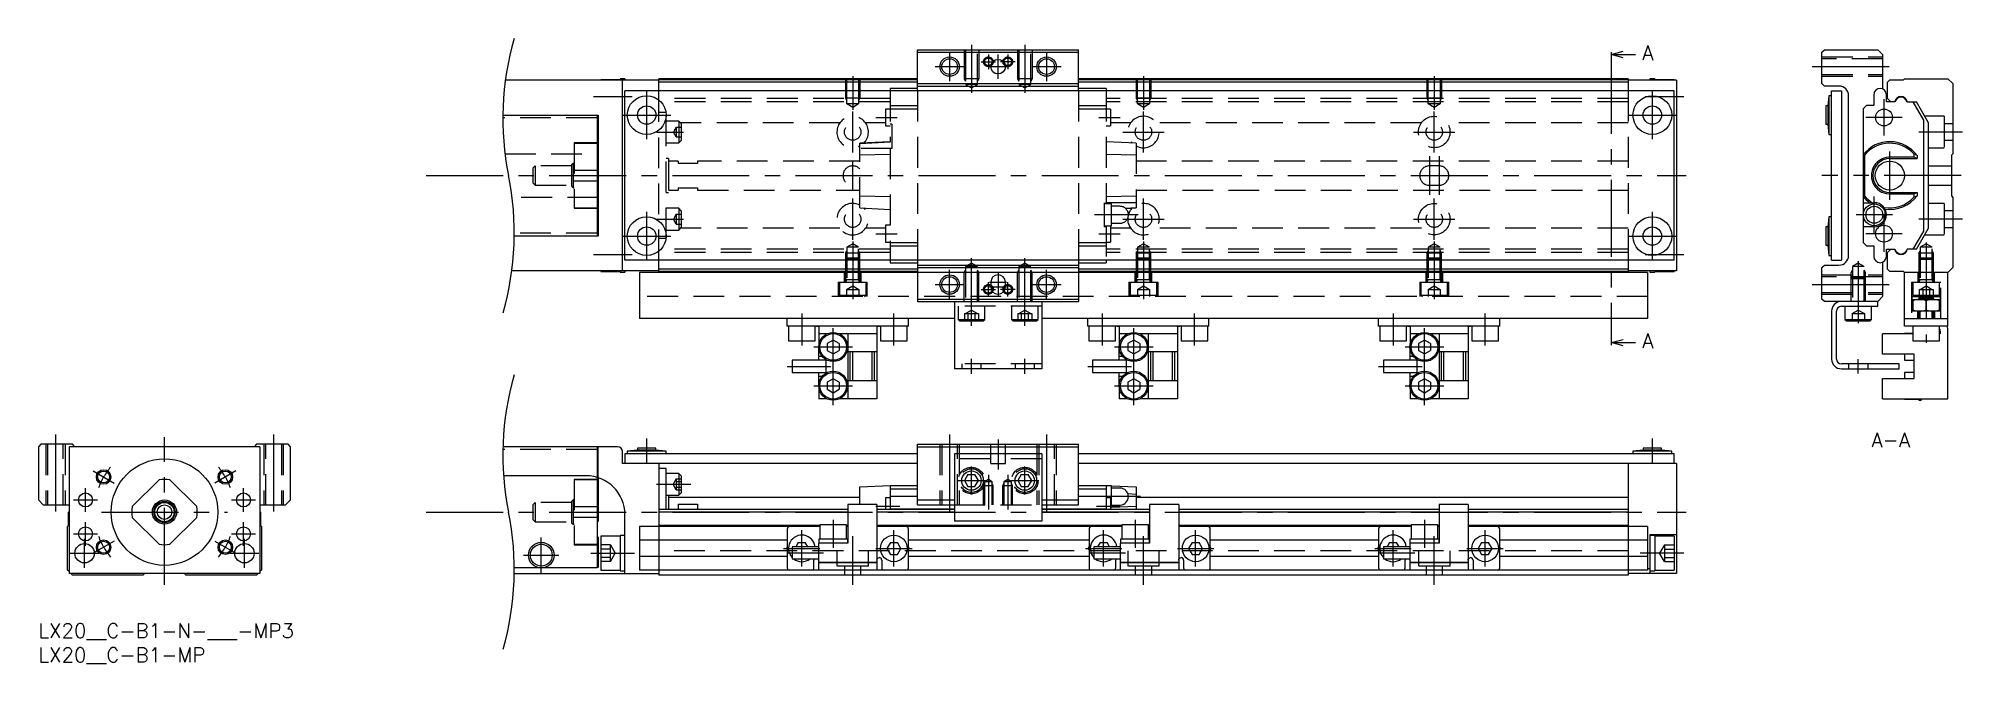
# Model space of a CAD drawing. Extents: x 0 to 397, y -8 to 121.
import ezdxf

# ---------------------------------------------------------------- set-up
doc = ezdxf.new("R2010")
doc.units = 0
doc.header["$LTSCALE"] = 0.5
doc.linetypes.add('CENTER', pattern=[50.8, 31.75, -6.35, 6.35, -6.35])
doc.linetypes.add('DASHED', pattern=[19.05, 12.7, -6.35])
doc.layers.get('0').update_dxf_attribs({"linetype": 'CONTINUOUS'})
for name, color, linetype in [('MSM_CENTER', 1, 'CENTER'), ('MSM_CONTINUOUS', 7, 'CONTINUOUS'), ('MSM_DASHED', 4, 'DASHED'), ('MSM_NARROW', 5, 'CONTINUOUS'), ('MSM_PART_NUMBER', 7, 'CONTINUOUS')]:
    doc.layers.add(name, color=color, linetype=linetype)
doc.styles.get("Standard").update_dxf_attribs({"font": 'txt.shx', "height": 1, "bigfont": 'bigfont.shx'})

msp = doc.modelspace()

# ---------------------------------------------------------------- texts
at = {"layer": 'MSM_PART_NUMBER'}
for s, p in [('A', (330.92, 116.37)), ('A', (330.92, 56.87)), ('A-A', (378.2, 36.4))]:
    msp.add_text(s, height=3, dxfattribs=at).set_placement(p)

# ---------------------------------------------------------------- blocks, each defined once
blk = doc.blocks.new('*U2')
at = {"layer": 'MSM_PART_NUMBER'}
blk.add_text('LX20__C-B1-N-___-MP3', height=3, dxfattribs=at).set_placement((0, -3))
blk = doc.blocks.new('*U3')
at = {"layer": 'MSM_PART_NUMBER'}
blk.add_text('LX20__C-B1-MP', height=3, dxfattribs=at).set_placement((0, -8))

# ---------------------------------------------------------------- linework, layer by layer
for p, q in [((175.7, 110.5), (175.7, 110)), ((220.3, 110.5), (220.3, 110)), ((175.7, 75), (175.7, 74.5)), ((220.3, 75), (220.3, 74.5))]:
    msp.add_line(p, q)
at = {"layer": 'MSM_CENTER'}
for p, q in [((192.5, 119.5), (192.5, 109.59)), ((203.5, 119.5), (203.5, 109.59)), ((188, 118), (188, 112)), ((194.5, 116), (197.5, 116)), ((196, 117.5), (196, 114.5)), ((198, 112.5), (198, 117.5)), ((201.5, 116), (198.5, 116)), ((200, 117.5), (200, 114.5)), ((208, 118), (208, 112)), ((324.5, 117), (324.5, 58.5)), ((168, 113), (168, 106.09)), ((185, 115), (191, 115)), ((196, 115), (200, 115)), ((205, 115), (211, 115)), ((228, 113), (228, 106.09)), ((288, 113), (288, 106.09)), ((366, 115), (382.5, 115)), ((114.5, 108.8), (122.5, 108.8)), ((125.5, 100), (125.5, 110)), ((331.5, 108.8), (339.5, 108.8)), ((333, 100), (333, 110)), ((380.8, 100.75), (380.8, 108.25)), ((120.5, 105), (130.5, 105)), ((168, 97.25), (168, 105.75)), ((172.8, 104.5), (177.2, 104.5)), ((218.8, 104.5), (223.2, 104.5)), ((228, 97.25), (228, 105.75)), ((288, 97.25), (288, 105.75)), ((328, 105), (338, 105)), ((384.55, 104.5), (377.05, 104.5)), ((127.5, 101.5), (133.1, 101.5)), ((223.75, 101.5), (232.25, 101.5)), ((283.75, 101.5), (292.25, 101.5)), ((397, 101.5), (388, 101.5)), ((168, 89.5), (168, 95.5)), ((287, 96.5), (287, 88.5)), ((289, 96.5), (289, 88.5)), ((382, 87.5), (382, 97.5)), ((80, 92.5), (340, 92.5)), ((396.7, 92.5), (368, 92.5)), ((168, 79.25), (168, 87.75)), ((228, 79.25), (228, 87.75)), ((288, 79.25), (288, 87.75)), ((378.8, 80.65), (378.8, 88.15)), ((125.5, 75), (125.5, 85)), ((127.5, 83.5), (133.1, 83.5)), ((226.9, 84.4), (217.9, 84.4)), ((223.75, 83.5), (232.25, 83.5)), ((283.75, 83.5), (292.25, 83.5)), ((333, 75), (333, 85)), ((382.55, 84.4), (375.05, 84.4)), ((380.8, 76.75), (380.8, 84.25)), ((397, 83.5), (388, 83.5)), ((120.5, 80), (130.5, 80)), ((172.8, 80.5), (177.2, 80.5)), ((218.8, 80.45), (223.2, 80.45)), ((328, 80), (338, 80)), ((384.55, 80.5), (377.05, 80.5)), ((114.5, 76.2), (122.5, 76.2)), ((168, 78.91), (168, 67)), ((228, 78.91), (228, 67)), ((288, 78.91), (288, 67)), ((331.5, 76.2), (339.5, 76.2)), ((389.5, 78.71), (389.5, 57.95)), ((188, 67), (188, 73)), ((192.5, 61.5), (192.5, 75.41)), ((198, 72.5), (198, 67.5)), ((203.5, 61.5), (203.5, 75.41)), ((208, 67), (208, 73)), ((375.5, 74.81), (375.5, 62.05)), ((185, 70), (191, 70)), ((194.5, 69), (197.5, 69)), ((196, 67.5), (196, 70.5)), ((196.25, 70.5), (199.75, 70.5)), ((196.25, 69.5), (199.75, 69.5)), ((201.5, 69), (198.5, 69)), ((200, 67.5), (200, 70.5)), ((205, 70), (211, 70)), ((366, 70), (382.5, 70)), ((157.5, 64), (157.5, 57.4)), ((176.5, 57.4), (176.5, 64)), ((219.5, 64), (219.5, 57.4)), ((238.5, 57.4), (238.5, 64)), ((279.5, 64), (279.5, 57.4)), ((298.5, 57.4), (298.5, 64)), ((163.99, 45.1), (163.99, 61.1)), ((225.99, 45.1), (225.99, 61.1)), ((285.99, 45.1), (285.99, 61.1)), ((159.99, 57.1), (167.99, 57.1)), ((221.99, 57.1), (229.99, 57.1)), ((281.99, 57.1), (289.99, 57.1)), ((154.5, 53.1), (163.5, 53.1)), ((192.5, 51.55), (192.5, 54.65)), ((203.5, 51.55), (203.5, 54.65)), ((216.5, 53.1), (225.5, 53.1)), ((276.5, 53.1), (285.5, 53.1)), ((375.5, 51.6), (375.5, 54.6)), ((159.99, 49.1), (167.99, 49.1)), ((221.99, 49.1), (229.99, 49.1)), ((281.99, 49.1), (289.99, 49.1)), ((3.5, 39), (3.5, 22.5)), ((26, 8), (26, 38.5)), ((48.5, 39), (48.5, 22.5)), ((125.5, 33), (125.5, 38.2)), ((188, 39), (188, 22.5)), ((198, 38), (198, 31.8)), ((208, 39), (208, 22.5)), ((333, 33), (333, 38.2)), ((192.5, 26.61), (192.5, 32.39)), ((203.5, 26.61), (203.5, 32.39)), ((9.7, 23.05), (9.7, 27.95)), ((11.28, 31.5), (15.61, 29)), ((40.72, 31.5), (36.39, 29)), ((42.3, 23.05), (42.3, 27.95)), ((127.5, 28.75), (134.6, 28.75)), ((189.61, 29.5), (195.39, 29.5)), ((196, 30.7), (196, 23.5)), ((200, 30.7), (200, 23.5)), ((200.61, 29.5), (206.39, 29.5)), ((7.25, 25.5), (12.15, 25.5)), ((39.85, 25.5), (44.75, 25.5)), ((172.8, 24.2), (177.7, 24.2)), ((227.4, 26.2), (218.3, 26.2)), ((218.3, 24.2), (223.2, 24.2)), ((9.7, 16.05), (9.7, 20.95)), ((13, 23), (39, 23)), ((42.3, 16.05), (42.3, 20.95)), ((80, 23), (340, 23)), ((163.99, 21.4), (163.99, 15.6)), ((226.26, 21.4), (226.26, 15.6)), ((285.99, 21.4), (285.99, 15.6)), ((7.25, 18.5), (12.15, 18.5)), ((9.5, 11.5), (9.5, 17.5)), ((15.61, 17), (11.28, 14.5)), ((36.39, 17), (40.72, 14.5)), ((39.85, 18.5), (44.75, 18.5)), ((42.5, 11.5), (42.5, 17.5)), ((103.75, 10.45), (103.75, 17.75)), ((157.5, 11.75), (157.5, 19.25)), ((168, 8), (168, 18)), ((176.5, 11.75), (176.5, 19.25)), ((219.77, 11.75), (219.77, 19.25)), ((228, 8), (228, 18)), ((238.77, 11.75), (238.77, 19.25)), ((279.5, 11.75), (279.5, 19.25)), ((288, 8), (288, 18)), ((298.5, 11.75), (298.5, 19.25)), ((6.5, 14.5), (12.5, 14.5)), ((39.5, 14.5), (45.5, 14.5)), ((100.1, 14.1), (107.4, 14.1)), ((114, 14.5), (123, 14.5)), ((153.75, 15.5), (161.25, 15.5)), ((154.5, 14.6), (162, 14.6)), ((172.75, 15.5), (180.25, 15.5)), ((216.02, 15.5), (223.52, 15.5)), ((216.77, 14.6), (224.27, 14.6)), ((235.02, 15.5), (242.52, 15.5)), ((275.75, 15.5), (283.25, 15.5)), ((276.5, 14.6), (284, 14.6)), ((294.75, 15.5), (302.25, 15.5)), ((339.5, 14.5), (330.5, 14.5))]:
    msp.add_line(p, q, dxfattribs=at)
for start, end in [(140.1188, 159.8812), (20.1188, 39.8812), (200.1188, 219.8812), (320.1188, 339.8812)]:
    msp.add_arc((26, 23), 14.5, start, end, dxfattribs=at)
at = {"layer": 'MSM_CONTINUOUS'}
for p, q in [((181.4, 118.5), (214.6, 118.5)), ((181.4, 110), (181.4, 118.5)), ((181.4, 118), (214.6, 118)), ((214.6, 110), (214.6, 118.5)), ((324.5, 117.5), (327, 118.17)), ((324.5, 118), (324.5, 117)), ((327, 116.83), (324.5, 117.5)), ((324.5, 117.5), (329.5, 117.5)), ((368, 118), (368.5, 118.5)), ((368, 111.5), (368, 118)), ((368.5, 118.5), (379.5, 118.5)), ((379.5, 118.5), (380.5, 117.5)), ((380.5, 117.5), (380.5, 110.4)), ((128, 112.2), (96.34, 112.2)), ((116, 112.3), (116, 112.2)), ((120, 112.3), (116, 112.3)), ((120, 112.45), (120, 112.2)), ((121, 112.45), (120, 112.45)), ((120.5, 72.8), (120.5, 112.2)), ((121, 112.45), (121, 112.2)), ((128, 110), (128, 112.5)), ((181.4, 112.5), (128, 112.5)), ((181.4, 112.3), (128, 112.3)), ((181.4, 111.8), (128, 111.8)), ((181.4, 111.5), (214.6, 111.5)), ((328, 112.5), (214.6, 112.5)), ((328, 112.3), (214.6, 112.3)), ((328, 111.8), (214.6, 111.8)), ((328, 112.5), (328, 110)), ((338, 112.2), (328, 112.2)), ((333.5, 112.45), (332.5, 112.45)), ((332.5, 112.45), (332.5, 112.2)), ((333.5, 112.45), (333.5, 112.2)), ((337.5, 112.3), (333.5, 112.3)), ((337.5, 112.3), (337.5, 112.2)), ((338, 112.2), (338, 72.8)), ((368.5, 111), (368, 111.5)), ((381.5, 111.8), (382, 112.3)), ((381.5, 108.4), (381.5, 111.8)), ((382, 112.3), (384.8, 112.3)), ((384.8, 112.3), (385, 112.5)), ((385, 112.5), (394, 112.5)), ((394, 112.5), (395, 111.5)), ((395, 111.5), (395, 97)), ((121, 75), (121, 110)), ((337.5, 110), (121, 110)), ((181.4, 110.5), (175.7, 110.5)), ((181.4, 111), (214.6, 111)), ((220.3, 110.5), (214.6, 110.5)), ((337.5, 75), (337.5, 110)), ((371.5, 111), (368.5, 111)), ((369.45, 109), (369.2, 106.9)), ((369.45, 109), (369.45, 101)), ((370, 109), (369.45, 109)), ((370, 75), (370, 110)), ((370, 110), (372, 110)), ((372, 110), (372, 75)), ((373.5, 76), (373.5, 109)), ((378.7, 109.2), (378.7, 107)), ((381.3, 107.7), (381.3, 109.2)), ((383.04, 107.7), (381.3, 107.7)), ((382.2, 107.7), (381.5, 108.4)), ((385.56, 107.7), (387.5, 107.7)), ((389, 103.96), (386.84, 107.7)), ((390, 103.37), (387.5, 107.7)), ((95.83, 105), (115.5, 105)), ((115.25, 105), (115.25, 80)), ((115.5, 105), (115.5, 80)), ((368.8, 106.9), (368.8, 103.1)), ((369.2, 106.9), (368.8, 106.9)), ((369.2, 106.9), (369.2, 103.1)), ((377.21, 107), (376.5, 106.29)), ((376.5, 106.29), (376.5, 78.71)), ((378.7, 107), (377.21, 107)), ((389, 81.04), (389, 103.96)), ((390, 81.63), (390, 103.37)), ((115.5, 99.25), (115.25, 99.25)), ((368.8, 103.1), (369.2, 103.1)), ((369.2, 103.1), (369.45, 101)), ((369.45, 101), (370, 101)), ((115.5, 99.16), (115.25, 99.16)), ((376.8, 96.69), (376.5, 96.83)), ((376.8, 96.69), (376.8, 88.31)), ((382, 96), (387.62, 96)), ((386.96, 96.29), (382.32, 96.29)), ((386.96, 96.97), (386.96, 96.29)), ((387.62, 96), (386.96, 96.29)), ((387.62, 96.67), (387.62, 96)), ((395, 97), (394.7, 96.7)), ((394.7, 96.7), (394.7, 88.3)), ((115.25, 93.62), (115.5, 93.62)), ((115.5, 91.38), (115.25, 91.38)), ((376.5, 88.17), (376.8, 88.31)), ((382, 89), (387.62, 89)), ((382.32, 88.71), (386.96, 88.71)), ((386.96, 88.71), (387.62, 89)), ((386.96, 88.71), (386.96, 88.03)), ((387.62, 89), (387.62, 88.33)), ((394.7, 88.3), (395, 88)), ((395, 88), (395, 73.5)), ((115.25, 85.84), (115.5, 85.84)), ((115.25, 85.75), (115.5, 85.75)), ((369.45, 84), (369.2, 81.9)), ((369.45, 84), (369.45, 76)), ((370, 84), (369.45, 84)), ((376.5, 86.9), (378.8, 86.9)), ((115.5, 80), (98.17, 80)), ((368.8, 81.9), (368.8, 78.1)), ((369.2, 81.9), (368.8, 81.9)), ((369.2, 81.9), (369.2, 78.1)), ((378.8, 81.9), (376.5, 81.9)), ((386.84, 77.3), (389, 81.04)), ((387.5, 77.3), (390, 81.63)), ((368.8, 78.1), (369.2, 78.1)), ((369.2, 78.1), (369.45, 76)), ((369.45, 76), (370, 76)), ((376.5, 78.71), (377.21, 78)), ((377.21, 78), (378.7, 78)), ((378.7, 78), (378.7, 75.8)), ((381.3, 75.8), (381.3, 77.3)), ((381.3, 77.3), (383.04, 77.3)), ((381.5, 76.6), (382.2, 77.3)), ((381.5, 73.2), (381.5, 76.6)), ((387.5, 77.3), (385.56, 77.3)), ((128, 72.8), (97.66, 72.8)), ((116, 72.8), (116, 72.7)), ((116, 72.7), (120, 72.7)), ((120, 72.8), (120, 72.55)), ((120, 72.55), (121, 72.55)), ((337.5, 75), (121, 75)), ((121, 72.8), (121, 72.55)), ((332, 72.5), (124, 72.5)), ((124, 72.5), (124, 63)), ((128, 72.5), (128, 75)), ((181.4, 73.2), (128, 73.2)), ((181.4, 72.7), (128, 72.7)), ((175.7, 74.5), (181.4, 74.5)), ((181.4, 75), (181.4, 66.5)), ((181.4, 74), (214.6, 74)), ((181.4, 73.5), (214.6, 73.5)), ((214.6, 75), (214.6, 66.5)), ((214.6, 74.5), (220.3, 74.5)), ((328, 73.2), (214.6, 73.2)), ((328, 72.7), (214.6, 72.7)), ((328, 75), (328, 72.5)), ((338, 72.8), (328, 72.8)), ((332, 72.5), (332, 63)), ((332.5, 72.8), (332.5, 72.55)), ((332.5, 72.55), (333.5, 72.55)), ((333.5, 72.8), (333.5, 72.55)), ((333.5, 72.7), (337.5, 72.7)), ((337.5, 72.8), (337.5, 72.7)), ((368, 73.5), (368.5, 74)), ((368, 67), (368, 73.5)), ((368.5, 74), (371.5, 74)), ((370, 75), (372, 75)), ((380.5, 74.6), (380.5, 67.5)), ((382, 72.7), (381.5, 73.2)), ((384.8, 72.7), (382, 72.7)), ((385, 72.5), (384.8, 72.7)), ((394, 72.5), (385, 72.5)), ((385, 61.4), (385, 72.5)), ((395, 73.5), (394, 72.5)), ((394, 61.4), (394, 72.5)), ((196.5, 70.5), (196.5, 69.5)), ((199.5, 69.5), (199.5, 70.5)), ((380.5, 67.5), (379.5, 66.5)), ((386.6, 64.5), (386.6, 67.5)), ((386.6, 67.5), (392.4, 67.5)), ((392.4, 67.5), (392.4, 64.5)), ((181.4, 67), (214.6, 67)), ((181.4, 66.5), (214.6, 66.5)), ((189, 66.5), (189, 52.6)), ((207, 66.5), (207, 52.6)), ((368.5, 66.5), (368, 67)), ((379.5, 66.5), (368.5, 66.5)), ((370, 64.5), (370, 54.6)), ((371, 54.6), (371, 64.5)), ((372, 65.5), (379.5, 65.5)), ((372.75, 65.5), (372.75, 62.8)), ((378.25, 62.8), (378.25, 65.5)), ((379.5, 65.5), (379.5, 66.5)), ((392.4, 64.5), (386.6, 64.5)), ((386.75, 66.9), (392.25, 66.9)), ((386.75, 66.9), (386.75, 64.5)), ((387.8, 63), (387.8, 64.5)), ((388.27, 67.4), (388, 67.2)), ((388, 67.2), (388, 66.9)), ((388, 67.2), (391, 67.2)), ((388, 64.5), (388, 63)), ((388.27, 67.4), (390.73, 67.4)), ((389.5, 64.75), (389.5, 66.65)), ((391, 67.2), (390.73, 67.4)), ((391.19, 64.51), (390.87, 64.5)), ((391, 66.9), (391, 67.2)), ((391, 63), (391, 64.5)), ((391.2, 64.5), (391.2, 63)), ((392.25, 64.5), (392.25, 66.9)), ((189, 63), (124, 63)), ((154.5, 61.4), (154.5, 63)), ((179.5, 61.4), (154.5, 61.4)), ((154.75, 61.4), (154.75, 58.4)), ((160.25, 58.4), (160.25, 61.4)), ((160.5, 61.4), (160.67, 61.4)), ((160.67, 61.4), (160.81, 61.39)), ((160.81, 61.39), (160.92, 61.37)), ((160.92, 61.37), (160.98, 61.33)), ((160.98, 61.33), (161, 61.27)), ((161, 61.27), (161, 57.34)), ((162.68, 59.8), (161, 59.8)), ((173, 59.8), (165.3, 59.8)), ((167, 59.8), (167, 46.4)), ((173, 61.27), (173.02, 61.34)), ((173, 61.27), (173, 46.4)), ((173.02, 61.34), (173.1, 61.38)), ((173.1, 61.38), (173.21, 61.4)), ((173.21, 61.4), (173.35, 61.4)), ((173.35, 61.4), (173.5, 61.4)), ((173.75, 61.4), (173.75, 58.4)), ((179.25, 58.4), (179.25, 61.4)), ((179.5, 61.4), (179.5, 63)), ((332, 63), (207, 63)), ((216.5, 61.4), (216.5, 63)), ((241.5, 61.4), (216.5, 61.4)), ((216.75, 61.4), (216.75, 58.4)), ((222.25, 58.4), (222.25, 61.4)), ((222.5, 61.4), (222.67, 61.4)), ((222.67, 61.4), (222.81, 61.39)), ((222.81, 61.39), (222.92, 61.37)), ((222.92, 61.37), (222.98, 61.33)), ((222.98, 61.33), (223, 61.27)), ((223, 61.27), (223, 57.34)), ((224.68, 59.8), (223, 59.8)), ((235, 59.8), (227.3, 59.8)), ((229, 59.8), (229, 46.4)), ((235, 61.27), (235.02, 61.34)), ((235, 61.27), (235, 46.4)), ((235.02, 61.34), (235.1, 61.38)), ((235.1, 61.38), (235.21, 61.4)), ((235.21, 61.4), (235.35, 61.4)), ((235.35, 61.4), (235.5, 61.4)), ((235.75, 61.4), (235.75, 58.4)), ((241.25, 58.4), (241.25, 61.4)), ((241.5, 61.4), (241.5, 63)), ((276.5, 61.4), (276.5, 63)), ((301.5, 61.4), (276.5, 61.4)), ((276.75, 61.4), (276.75, 58.4)), ((282.25, 58.4), (282.25, 61.4)), ((282.5, 61.4), (282.67, 61.4)), ((282.67, 61.4), (282.81, 61.39)), ((282.81, 61.39), (282.92, 61.37)), ((282.92, 61.37), (282.98, 61.33)), ((282.98, 61.33), (283, 61.27)), ((283, 61.27), (283, 57.34)), ((284.68, 59.8), (283, 59.8)), ((295, 59.8), (287.3, 59.8)), ((289, 59.8), (289, 46.4)), ((295, 61.27), (295.02, 61.34)), ((295, 61.27), (295, 46.4)), ((295.02, 61.34), (295.1, 61.38)), ((295.1, 61.38), (295.21, 61.4)), ((295.21, 61.4), (295.35, 61.4)), ((295.35, 61.4), (295.5, 61.4)), ((295.75, 61.4), (295.75, 58.4)), ((301.25, 58.4), (301.25, 61.4)), ((301.5, 61.4), (301.5, 63)), ((372.75, 62.8), (373.05, 62.5)), ((372.75, 62.8), (378.25, 62.8)), ((373.05, 62.5), (377.95, 62.5)), ((377.95, 62.5), (378.25, 62.8)), ((380.5, 55.6), (380.5, 59.8)), ((386.75, 59.8), (380.5, 59.8)), ((385, 63), (394, 63)), ((394, 61.4), (385, 61.4)), ((385, 59.85), (385, 59.8)), ((386.75, 59.85), (385, 59.85)), ((386.75, 61.4), (386.75, 58.4)), ((392.25, 58.4), (392.25, 61.4)), ((392.4, 59.8), (392.25, 59.8)), ((392.4, 60.4), (392.4, 59.8)), ((394, 46.4), (394, 60.4)), ((154.75, 58.4), (160.25, 58.4)), ((161, 54.35), (161, 56.86)), ((163.99, 58.54), (162.74, 57.82)), ((162.74, 57.82), (162.74, 56.38)), ((162.74, 56.38), (163.99, 55.66)), ((165.24, 57.82), (163.99, 58.54)), ((163.99, 55.66), (165.24, 56.38)), ((165.24, 57.82), (165.24, 56.38)), ((173, 56.1), (167, 56.1)), ((167.5, 50.1), (167.5, 56.1)), ((168, 50.1), (168, 56.1)), ((172, 50.1), (172, 56.1)), ((172.5, 50.1), (172.5, 56.1)), ((173.75, 58.4), (179.25, 58.4)), ((216.75, 58.4), (222.25, 58.4)), ((223, 54.35), (223, 56.86)), ((225.99, 58.54), (224.74, 57.82)), ((224.74, 57.82), (224.74, 56.38)), ((224.74, 56.38), (225.99, 55.66)), ((227.24, 57.82), (225.99, 58.54)), ((225.99, 55.66), (227.24, 56.38)), ((227.24, 57.82), (227.24, 56.38)), ((235, 56.1), (229, 56.1)), ((229.5, 50.1), (229.5, 56.1)), ((230, 50.1), (230, 56.1)), ((234, 50.1), (234, 56.1)), ((234.5, 50.1), (234.5, 56.1)), ((235.75, 58.4), (241.25, 58.4)), ((276.75, 58.4), (282.25, 58.4)), ((283, 54.35), (283, 56.86)), ((285.99, 58.54), (284.74, 57.82)), ((284.74, 57.82), (284.74, 56.38)), ((284.74, 56.38), (285.99, 55.66)), ((287.24, 57.82), (285.99, 58.54)), ((285.99, 55.66), (287.24, 56.38)), ((287.24, 57.82), (287.24, 56.38)), ((295, 56.1), (289, 56.1)), ((289.5, 50.1), (289.5, 56.1)), ((290, 50.1), (290, 56.1)), ((294, 50.1), (294, 56.1)), ((294.5, 50.1), (294.5, 56.1)), ((295.75, 58.4), (301.25, 58.4)), ((324.5, 58), (327, 58.67)), ((324.5, 58.5), (324.5, 57.5)), ((327, 57.33), (324.5, 58)), ((324.5, 58), (329.5, 58)), ((387, 55.6), (380.5, 55.6)), ((385, 55.6), (385, 54.35)), ((386.75, 58.4), (392.25, 58.4)), ((387, 50.6), (387, 55.6)), ((155.5, 54.35), (155.5, 51.85)), ((162.5, 54.35), (155.5, 54.35)), ((155.5, 51.85), (162.5, 51.85)), ((161.75, 55.1), (161, 55.1)), ((161, 49.34), (161, 51.85)), ((162.5, 51.7), (162.5, 54.5)), ((207, 52.6), (189, 52.6)), ((217.5, 54.35), (217.5, 51.85)), ((224.5, 54.35), (217.5, 54.35)), ((217.5, 51.85), (224.5, 51.85)), ((223.75, 55.1), (223, 55.1)), ((223, 49.34), (223, 51.85)), ((224.5, 51.7), (224.5, 54.5)), ((277.5, 54.35), (277.5, 51.85)), ((284.5, 54.35), (277.5, 54.35)), ((277.5, 51.85), (284.5, 51.85)), ((283.75, 55.1), (283, 55.1)), ((283, 49.34), (283, 51.85)), ((284.5, 51.7), (284.5, 54.5)), ((383.9, 53.6), (372, 53.6)), ((372, 52.6), (383.9, 52.6)), ((383.9, 52.6), (383.9, 53.6)), ((385, 54.35), (387, 54.35)), ((385, 51.85), (385, 50.6)), ((387, 51.85), (385, 51.85)), ((161, 51.1), (161.75, 51.1)), ((161, 48.86), (161, 46.4)), ((163.99, 50.54), (162.74, 49.82)), ((162.74, 49.82), (162.74, 48.38)), ((162.74, 48.38), (163.99, 47.66)), ((165.24, 49.82), (163.99, 50.54)), ((163.99, 47.66), (165.24, 48.38)), ((165.24, 49.82), (165.24, 48.38)), ((173, 50.1), (167, 50.1)), ((223, 51.1), (223.75, 51.1)), ((223, 48.86), (223, 46.4)), ((225.99, 50.54), (224.74, 49.82)), ((224.74, 49.82), (224.74, 48.38)), ((224.74, 48.38), (225.99, 47.66)), ((227.24, 49.82), (225.99, 50.54)), ((225.99, 47.66), (227.24, 48.38)), ((227.24, 49.82), (227.24, 48.38)), ((235, 50.1), (229, 50.1)), ((283, 51.1), (283.75, 51.1)), ((283, 48.86), (283, 46.4)), ((285.99, 50.54), (284.74, 49.82)), ((284.74, 49.82), (284.74, 48.38)), ((284.74, 48.38), (285.99, 47.66)), ((287.24, 49.82), (285.99, 50.54)), ((285.99, 47.66), (287.24, 48.38)), ((287.24, 49.82), (287.24, 48.38)), ((295, 50.1), (289, 50.1)), ((380.5, 50.6), (387, 50.6)), ((380.5, 46.4), (380.5, 50.6)), ((162.68, 46.4), (161, 46.4)), ((173, 46.4), (165.3, 46.4)), ((224.68, 46.4), (223, 46.4)), ((235, 46.4), (227.3, 46.4)), ((284.68, 46.4), (283, 46.4)), ((295, 46.4), (287.3, 46.4)), ((380.5, 46.4), (394, 46.4)), ((385, 46.4), (385, 46.35)), ((385, 46.35), (388, 46.35)), ((388, 46.4), (388, 46.1)), ((388, 46.1), (388.5, 46.1)), ((388.5, 46.4), (388.5, 46.1)), ((0.5, 37), (0, 36.5)), ((0, 36.5), (0, 25.5)), ((7, 37), (0.5, 37)), ((6.3, 36.5), (6.3, 10.3)), ((45.7, 36.5), (6.3, 36.5)), ((7.5, 36.5), (7, 37)), ((45, 37), (44.5, 36.5)), ((51.5, 37), (45, 37)), ((45.7, 36.5), (45.7, 10.3)), ((52, 36.5), (51.5, 37)), ((52, 25.5), (52, 36.5)), ((119.5, 36.5), (95.84, 36.5)), ((123.6, 35.8), (121.5, 35.55)), ((123.6, 36.2), (123.6, 35.8)), ((127.4, 36.2), (123.6, 36.2)), ((127.4, 35.8), (123.6, 35.8)), ((127.4, 35.8), (127.4, 36.2)), ((129.5, 35.55), (127.4, 35.8)), ((181.4, 37), (214.6, 37)), ((181.4, 24.5), (181.4, 37)), ((181.4, 36.5), (214.6, 36.5)), ((214.6, 24.5), (214.6, 37)), ((331.1, 35.8), (329, 35.55)), ((331.1, 36.2), (331.1, 35.8)), ((334.9, 36.2), (331.1, 36.2)), ((334.9, 35.8), (331.1, 35.8)), ((334.9, 35.8), (334.9, 36.2)), ((337, 35.55), (334.9, 35.8)), ((120.5, 33), (120.5, 35.5)), ((181.4, 33), (120.5, 33)), ((121, 35), (121, 33)), ((181.4, 35), (121, 35)), ((129.5, 35.55), (121.5, 35.55)), ((121.5, 35.55), (121.5, 35)), ((128, 33), (128, 10)), ((129.5, 32), (128, 32)), ((129.5, 35), (129.5, 35.55)), ((129.5, 23.5), (129.5, 32)), ((207, 35), (189, 35)), ((189, 35), (189, 21.1)), ((207, 35), (207, 21.1)), ((337.5, 35), (214.6, 35)), ((338, 33), (214.6, 33)), ((328, 33), (328, 10)), ((329, 35.55), (329, 35)), ((337, 35.55), (329, 35.55)), ((337, 35), (337, 35.55)), ((337.5, 33), (337.5, 35)), ((338, 33), (338, 10.3)), ((24.88, 29.66), (19.34, 24.12)), ((32.66, 24.12), (27.12, 29.66)), ((113, 30.5), (95.98, 30.5)), ((115.25, 30.18), (115.25, 11.5)), ((115.5, 29.75), (115.25, 29.75)), ((115.5, 29.66), (115.25, 29.66)), ((115.5, 30.1), (115.5, 27.42)), ((132.1, 31), (129.5, 31)), ((132.6, 30.5), (132.1, 31)), ((132.1, 31), (132.1, 26.5)), ((132.6, 30.5), (132.6, 27)), ((169.5, 28.2), (175.7, 28.5)), ((169.5, 24.6), (169.5, 28.2)), ((175.7, 28.5), (181.4, 28.5)), ((175.7, 28.5), (175.7, 23.5)), ((175.7, 27.79), (181.4, 27.79)), ((191.78, 30.75), (191.06, 29.5)), ((191.06, 29.5), (191.78, 28.25)), ((191.78, 30.75), (193.22, 30.75)), ((191.78, 28.25), (193.22, 28.25)), ((193.94, 29.5), (193.22, 30.75)), ((193.22, 28.25), (193.94, 29.5)), ((202.78, 30.75), (202.06, 29.5)), ((202.06, 29.5), (202.78, 28.25)), ((202.78, 30.75), (204.22, 30.75)), ((202.78, 28.25), (204.22, 28.25)), ((204.94, 29.5), (204.22, 30.75)), ((204.22, 28.25), (204.94, 29.5)), ((214.6, 28.5), (220.3, 28.5)), ((214.6, 27.79), (220.3, 27.79)), ((220.3, 28.5), (221.32, 28.45)), ((220.3, 28.5), (220.3, 23.5)), ((221.4, 28.45), (220.3, 28.45)), ((221.4, 28.45), (226.5, 28.2)), ((221.4, 23.95), (221.4, 28.45)), ((223.15, 27.95), (221.4, 27.95)), ((226.5, 28.2), (226.5, 23.5)), ((0, 25.5), (1, 24.5)), ((1, 24.5), (6.3, 24.5)), ((45.7, 24.5), (51, 24.5)), ((51, 24.5), (52, 25.5)), ((115.25, 27.42), (115.5, 27.42)), ((129.5, 26.5), (132.1, 26.5)), ((130, 26.5), (130, 23.5)), ((169.5, 26), (130, 26)), ((132, 24.66), (136, 24.66)), ((132, 24.66), (132, 23.5)), ((132.1, 26.5), (132.6, 27)), ((136, 24.66), (136, 23.5)), ((167, 24.6), (167, 16.6)), ((173, 24.6), (167, 24.6)), ((173, 24.6), (173, 11)), ((175.7, 25.95), (174.8, 25.95)), ((174.8, 25.95), (174.8, 23.5)), ((175.7, 26.3), (181.4, 26.3)), ((181.4, 25.5), (189, 25.5)), ((181.4, 24.5), (189, 24.5)), ((207, 25.5), (214.6, 25.5)), ((207, 24.5), (214.6, 24.5)), ((214.6, 26.3), (220.3, 26.3)), ((221.2, 25.95), (220.3, 25.95)), ((221.2, 25.95), (221.2, 23.5)), ((221.2, 23.95), (221.4, 23.95)), ((221.4, 24.45), (223.15, 24.45)), ((221.4, 24.03), (226.5, 24.23)), ((226.5, 26.63), (224.8, 26.79)), ((328, 26), (226.5, 26)), ((229.27, 24.6), (229.27, 16.6)), ((235.27, 24.6), (229.27, 24.6)), ((235.27, 24.6), (235.27, 11)), ((289, 24.6), (289, 16.6)), ((295, 24.6), (289, 24.6)), ((295, 24.6), (295, 11)), ((6, 20), (6.2, 20.2)), ((6, 11), (6, 20)), ((6.2, 23), (6.3, 23.1)), ((6.2, 20.2), (6.2, 23)), ((19.34, 21.88), (24.88, 16.34)), ((27.12, 16.34), (32.66, 21.88)), ((45.7, 23.1), (45.8, 23)), ((45.8, 23), (45.8, 20.2)), ((45.8, 20.2), (46, 20)), ((46, 20), (46, 11)), ((121, 10.3), (121, 22.5)), ((124, 20), (124, 11)), ((161.24, 20), (124, 20)), ((167, 23.5), (128, 23.5)), ((167, 23), (128, 23)), ((161.24, 20.2), (128, 20.2)), ((161.24, 20.4), (161.24, 17.4)), ((166.74, 20.4), (161.24, 20.4)), ((166.74, 17.4), (166.74, 20.4)), ((167, 20.2), (166.74, 20.2)), ((167, 20), (166.74, 20)), ((189, 23.5), (173, 23.5)), ((189, 23), (173, 23)), ((223.51, 20.2), (173, 20.2)), ((223.51, 20), (173, 20)), ((175.7, 23.7), (189, 23.7)), ((207, 21.1), (189, 21.1)), ((207, 23.7), (220.3, 23.7)), ((229.27, 23.5), (207, 23.5)), ((229.27, 23), (207, 23)), ((223.51, 20.4), (223.51, 17.4)), ((229.01, 20.4), (223.51, 20.4)), ((229.01, 17.4), (229.01, 20.4)), ((229.27, 20.2), (229.01, 20.2)), ((229.27, 20), (229.01, 20)), ((289, 23.5), (235.27, 23.5)), ((289, 23), (235.27, 23)), ((283.24, 20.2), (235.27, 20.2)), ((283.24, 20), (235.27, 20)), ((283.24, 20.4), (283.24, 17.4)), ((288.74, 20.4), (283.24, 20.4)), ((288.74, 17.4), (288.74, 20.4)), ((289, 20.2), (288.74, 20.2)), ((289, 20), (288.74, 20)), ((328, 23.5), (295, 23.5)), ((328, 23), (295, 23)), ((328, 20.2), (295, 20.2)), ((332, 20), (295, 20)), ((332, 20), (332, 11)), ((120, 18), (116, 18)), ((116, 18), (116, 11)), ((121, 18.15), (120, 18.15)), ((120, 18.15), (120, 10.85)), ((154.5, 17.2), (124, 17.2)), ((154.5, 19.5), (154.5, 11.5)), ((156.78, 16.75), (156.26, 15.85)), ((156.78, 16.75), (158.22, 16.75)), ((158.74, 15.85), (158.22, 16.75)), ((160.99, 17.4), (160.99, 16.6)), ((166.99, 17.4), (160.99, 17.4)), ((167, 16.6), (160.99, 16.6)), ((161, 11), (161, 16.6)), ((166.99, 16.6), (166.99, 17.4)), ((175.78, 16.75), (175.06, 15.5)), ((175.78, 16.75), (177.22, 16.75)), ((177.94, 15.5), (177.22, 16.75)), ((179.5, 11.5), (179.5, 19.5)), ((216.77, 17.2), (179.5, 17.2)), ((216.77, 19.5), (216.77, 11.5)), ((219.04, 16.75), (218.52, 15.85)), ((219.04, 16.75), (220.49, 16.75)), ((221.01, 15.85), (220.49, 16.75)), ((223.26, 17.4), (223.26, 16.6)), ((229.26, 17.4), (223.26, 17.4)), ((229.27, 16.6), (223.26, 16.6)), ((223.27, 11), (223.27, 16.6)), ((229.26, 16.6), (229.26, 17.4)), ((238.04, 16.75), (237.32, 15.5)), ((238.04, 16.75), (239.49, 16.75)), ((240.21, 15.5), (239.49, 16.75)), ((241.77, 11.5), (241.77, 19.5)), ((276.5, 17.2), (241.77, 17.2)), ((276.5, 19.5), (276.5, 11.5)), ((278.78, 16.75), (278.26, 15.85)), ((278.78, 16.75), (280.22, 16.75)), ((280.74, 15.85), (280.22, 16.75)), ((282.99, 17.4), (282.99, 16.6)), ((288.99, 17.4), (282.99, 17.4)), ((289, 16.6), (282.99, 16.6)), ((283, 11), (283, 16.6)), ((288.99, 16.6), (288.99, 17.4)), ((297.78, 16.75), (297.06, 15.5)), ((297.78, 16.75), (299.22, 16.75)), ((299.94, 15.5), (299.22, 16.75)), ((301.5, 11.5), (301.5, 19.5)), ((332, 17.2), (301.5, 17.2)), ((338, 18.3), (332.5, 18.3)), ((332.5, 18.3), (332.5, 10.3)), ((333.5, 18.15), (332.5, 18.15)), ((333.5, 18.15), (333.5, 10.85)), ((337.5, 18), (333.5, 18)), ((337.5, 18), (337.5, 11)), ((154.5, 13.8), (124, 13.8)), ((154.5, 15.8), (154.32, 15.5)), ((154.32, 15.5), (154.5, 15.2)), ((161, 15.85), (155.5, 15.85)), ((155.5, 15.85), (155.5, 13.35)), ((155.5, 13.35), (161, 13.35)), ((160, 11.5), (160, 13.1)), ((160.93, 13.35), (160.98, 13.23)), ((160.98, 13.23), (161, 13.1)), ((161, 12.65), (173, 12.65)), ((161, 12.6), (173, 12.6)), ((161.05, 12.65), (161.05, 12.6)), ((172.95, 12.65), (172.95, 12.6)), ((173, 13.1), (173.02, 13.25)), ((173.02, 13.25), (173.1, 13.39)), ((173.1, 13.39), (173.21, 13.5)), ((173.21, 13.5), (173.35, 13.58)), ((173.35, 13.58), (173.5, 13.6)), ((174, 13.1), (174, 11.5)), ((175.06, 15.5), (175.78, 14.25)), ((175.78, 14.25), (177.22, 14.25)), ((177.22, 14.25), (177.94, 15.5)), ((179.68, 15.5), (179.5, 15.8)), ((179.5, 15.2), (179.68, 15.5)), ((216.77, 13.8), (179.5, 13.8)), ((216.76, 15.8), (216.59, 15.5)), ((216.59, 15.5), (216.76, 15.2)), ((223.27, 15.85), (217.77, 15.85)), ((217.77, 15.85), (217.77, 13.35)), ((217.77, 13.35), (223.27, 13.35)), ((222.27, 11.5), (222.27, 13.1)), ((223.2, 13.35), (223.25, 13.23)), ((223.25, 13.23), (223.27, 13.1)), ((223.27, 12.65), (235.27, 12.65)), ((223.27, 12.6), (235.27, 12.6)), ((223.32, 12.65), (223.32, 12.6)), ((235.22, 12.65), (235.22, 12.6)), ((235.27, 13.1), (235.29, 13.25)), ((235.29, 13.25), (235.36, 13.39)), ((235.36, 13.39), (235.47, 13.5)), ((235.47, 13.5), (235.61, 13.58)), ((235.61, 13.58), (235.77, 13.6)), ((236.27, 13.1), (236.27, 11.5)), ((237.32, 15.5), (238.04, 14.25)), ((238.04, 14.25), (239.49, 14.25)), ((239.49, 14.25), (240.21, 15.5)), ((241.94, 15.5), (241.77, 15.8)), ((241.77, 15.2), (241.94, 15.5)), ((276.5, 13.8), (241.77, 13.8)), ((276.5, 15.8), (276.32, 15.5)), ((276.32, 15.5), (276.5, 15.2)), ((283, 15.85), (277.5, 15.85)), ((277.5, 15.85), (277.5, 13.35)), ((277.5, 13.35), (283, 13.35)), ((282, 11.5), (282, 13.1)), ((282.93, 13.35), (282.98, 13.23)), ((282.98, 13.23), (283, 13.1)), ((283, 12.65), (295, 12.65)), ((283, 12.6), (295, 12.6)), ((283.05, 12.65), (283.05, 12.6)), ((294.95, 12.65), (294.95, 12.6)), ((295, 13.1), (295.02, 13.25)), ((295.02, 13.25), (295.1, 13.39)), ((295.1, 13.39), (295.21, 13.5)), ((295.21, 13.5), (295.35, 13.58)), ((295.35, 13.58), (295.5, 13.6)), ((296, 13.1), (296, 11.5)), ((297.06, 15.5), (297.78, 14.25)), ((297.78, 14.25), (299.22, 14.25)), ((299.22, 14.25), (299.94, 15.5)), ((301.68, 15.5), (301.5, 15.8)), ((301.5, 15.2), (301.68, 15.5)), ((332, 13.8), (301.5, 13.8)), ((6.3, 10.7), (6, 11)), ((45.7, 10.3), (6.3, 10.3)), ((7, 10), (6.7, 10.3)), ((21.5, 10), (7, 10)), ((21.8, 10.3), (21.5, 10)), ((30.5, 10), (30.2, 10.3)), ((45, 10), (30.5, 10)), ((45.3, 10.3), (45, 10)), ((46, 11), (45.7, 10.7)), ((98.17, 10.3), (128, 10.3)), ((103.24, 11.5), (98.18, 11.5)), ((115.25, 11.5), (104.26, 11.5)), ((116, 11), (120, 11)), ((120, 10.85), (121, 10.85)), ((332, 11), (124, 11)), ((328, 10), (128, 10)), ((338, 10.3), (328, 10.3)), ((332.5, 11.3), (332, 11.3)), ((332.5, 10.85), (333.5, 10.85)), ((333.5, 11), (337.5, 11))]:
    msp.add_line(p, q, dxfattribs=at)
for centre, radius in [((188, 115), 1.62), ((198, 115), 1.5), ((208, 115), 1.62), ((125.5, 105), 4), ((333, 105), 4), ((125.5, 105), 1.9), ((333, 105), 1.9), ((380.8, 104.5), 1.75), ((382, 92.5), 3), ((125.5, 80), 4), ((333, 80), 4), ((378.8, 84.4), 2.25), ((378.8, 84.4), 1.75), ((125.5, 80), 1.9), ((333, 80), 1.9), ((380.8, 80.5), 1.75), ((188, 70), 1.62), ((208, 70), 1.62), ((163.99, 57.1), 3), ((163.99, 57.1), 2.75), ((225.99, 57.1), 3), ((225.99, 57.1), 2.75), ((285.99, 57.1), 3), ((285.99, 57.1), 2.75), ((163.99, 49.1), 3), ((163.99, 49.1), 2.75), ((225.99, 49.1), 3), ((225.99, 49.1), 2.75), ((285.99, 49.1), 3), ((285.99, 49.1), 2.75), ((26, 23), 11), ((13.44, 30.25), 1.23), ((38.56, 30.25), 1.23), ((192.5, 29.5), 2), ((203.5, 29.5), 2), ((9.7, 25.5), 1.45), ((26, 23), 2.5), ((26, 23), 2.2), ((26, 23), 2), ((26, 23), 1.5), ((42.3, 25.5), 1.45), ((9.7, 18.5), 1.45), ((42.3, 18.5), 1.45), ((9.5, 14.5), 2), ((13.44, 15.75), 1.23), ((38.56, 15.75), 1.23), ((42.5, 14.5), 2), ((103.75, 14.1), 2.65), ((103.75, 14.1), 2.25), ((176.5, 15.5), 2.75), ((238.77, 15.5), 2.75), ((298.5, 15.5), 2.75)]:
    msp.add_circle(centre, radius, dxfattribs=at)
for centre, radius, start, end in [((371.5, 109), 2, 0, 90), ((380, 109.2), 1.3, 0, 180), ((384.3, 107.5), 1.32, 8.7147, 171.2853), ((384.3, 107.4), 1.3, 13.3424, 166.6576), ((382, 92.5), 7, 36.5962, 141.7868), ((382, 92.5), 6.68, 42.0402, 141.1265), ((382, 92.5), 3.8, 85.1074, 274.8926), ((382, 92.5), 3.5, 90, 270), ((382.58, 86.31), 11.52, 64.0671, 67.6778), ((382, 92.5), 7, 218.2132, 233.1301), ((382, 92.5), 6.68, 218.8735, 237.0286), ((382, 92.5), 6.68, 259.3812, 317.9598), ((382, 92.5), 7, 261.8617, 323.4038), ((384.87, 93.57), 5.92, 290.6125, 297.6426), ((378.8, 84.4), 2.5, 270, 90), ((371.5, 76), 2, 270, 0), ((380, 75.8), 1.3, 180, 0), ((384.3, 77.5), 1.32, 188.7147, 351.2853), ((384.3, 77.6), 1.3, 193.3424, 346.6576), ((198, 70.5), 1.5, 0, 180), ((198, 69.5), 1.5, 180, 0), ((372, 64.5), 2, 90, 180), ((372, 64.5), 1, 90, 180), ((388.13, 62.92), 3.98, 69.7735, 110.2265), ((388.13, 68.48), 3.98, 249.7735, 290.2265), ((390.87, 62.92), 3.98, 69.7735, 110.2265), ((390.87, 68.48), 3.98, 249.7735, 290.2265), ((391.4, 60.4), 1, 0, 31.7883), ((391.4, 60.4), 2.6, 0, 22.6199), ((372, 54.6), 2, 180, 270), ((372, 54.6), 1, 180, 270), ((119.5, 35.5), 1, 0, 90), ((26, 23), 6.75, 80.4309, 99.5691), ((113, 22.5), 8, 0, 90), ((223.15, 26.2), 1.75, 270, 90), ((26, 23), 6.75, 170.4309, 189.5691), ((26, 23), 6.75, 350.4309, 9.5691), ((155, 19.5), 0.5, 90, 180), ((179, 19.5), 0.5, 0, 90), ((217.27, 19.5), 0.5, 90, 180), ((241.27, 19.5), 0.5, 0, 90), ((277, 19.5), 0.5, 90, 180), ((301, 19.5), 0.5, 0, 90), ((26, 23), 6.75, 260.4309, 279.5691), ((157.5, 15.5), 2.75, 7.312, 223.3418), ((219.77, 15.5), 2.75, 7.312, 223.3418), ((279.5, 15.5), 2.75, 7.312, 223.3418), ((157.5, 15.5), 2.75, 231.4273, 308.5727), ((160.5, 13.1), 0.5, 150, 180), ((173.5, 13.1), 0.5, 0, 90), ((219.77, 15.5), 2.75, 231.4273, 308.5727), ((222.77, 13.1), 0.5, 150, 180), ((235.77, 13.1), 0.5, 0, 90), ((279.5, 15.5), 2.75, 231.4273, 308.5727), ((282.5, 13.1), 0.5, 150, 180), ((295.5, 13.1), 0.5, 0, 90), ((155, 11.5), 0.5, 180, 270), ((159.5, 11.5), 0.5, 270, 0), ((174.5, 11.5), 0.5, 180, 270), ((179, 11.5), 0.5, 270, 0), ((217.27, 11.5), 0.5, 180, 270), ((221.77, 11.5), 0.5, 270, 0), ((236.77, 11.5), 0.5, 180, 270), ((241.27, 11.5), 0.5, 270, 0), ((277, 11.5), 0.5, 180, 270), ((281.5, 11.5), 0.5, 270, 0), ((296.5, 11.5), 0.5, 180, 270), ((301, 11.5), 0.5, 270, 0)]:
    msp.add_arc(centre, radius, start, end, dxfattribs=at)
at = {"layer": 'MSM_DASHED'}
for p, q in [((191, 118.5), (191, 112.5)), ((191.27, 118.5), (191.27, 111.3)), ((193.73, 111.3), (193.73, 118.5)), ((194, 118.5), (194, 112.5)), ((202, 118.5), (202, 112.5)), ((202.27, 118.5), (202.27, 111.3)), ((204.73, 111.3), (204.73, 118.5)), ((205, 118.5), (205, 112.5)), ((368, 117), (380.5, 117)), ((380.5, 116.62), (368, 116.62)), ((166.5, 112.5), (166.5, 108.5)), ((166.77, 107.3), (166.77, 112.5)), ((169.23, 112.5), (169.23, 107.3)), ((169.5, 112.5), (169.5, 108.5)), ((194, 112.5), (191, 112.5)), ((191, 112.5), (191.27, 112.03)), ((191.27, 111.3), (192.5, 110.59)), ((193.73, 111.3), (191.27, 111.3)), ((192.5, 110.59), (193.73, 111.3)), ((194, 112.5), (193.73, 112.03)), ((205, 112.5), (202, 112.5)), ((202, 112.5), (202.27, 112.03)), ((202.27, 111.3), (203.5, 110.59)), ((204.73, 111.3), (202.27, 111.3)), ((203.5, 110.59), (204.73, 111.3)), ((205, 112.5), (204.73, 112.03)), ((226.5, 112.5), (226.5, 108.5)), ((226.77, 107.3), (226.77, 112.5)), ((229.23, 112.5), (229.23, 107.3)), ((229.5, 112.5), (229.5, 108.5)), ((286.5, 112.5), (286.5, 108.5)), ((286.77, 107.3), (286.77, 112.5)), ((289.23, 112.5), (289.23, 107.3)), ((289.5, 112.5), (289.5, 108.5)), ((368, 113.38), (380.5, 113.38)), ((368, 113), (380.5, 113)), ((128, 75), (128, 110)), ((175.7, 108.4), (128, 108.4)), ((175.7, 107.7), (128, 107.7)), ((169.5, 108.5), (166.5, 108.5)), ((166.5, 108.5), (166.77, 108.03)), ((169.23, 107.3), (166.77, 107.3)), ((168, 106.59), (166.77, 107.3)), ((169.23, 107.3), (168, 106.59)), ((169.5, 108.5), (169.23, 108.03)), ((175.7, 110), (175.7, 99.43)), ((181.4, 110), (181.4, 75)), ((214.6, 110), (214.6, 75)), ((220.3, 110), (220.3, 86.9)), ((328, 108.4), (220.3, 108.4)), ((328, 107.7), (220.3, 107.7)), ((226.5, 108.5), (226.77, 108.03)), ((229.5, 108.5), (226.5, 108.5)), ((229.23, 107.3), (226.77, 107.3)), ((228, 106.59), (226.77, 107.3)), ((229.23, 107.3), (228, 106.59)), ((229.5, 108.5), (229.23, 108.03)), ((286.5, 108.5), (286.77, 108.03)), ((289.5, 108.5), (286.5, 108.5)), ((289.23, 107.3), (286.77, 107.3)), ((288, 106.59), (286.77, 107.3)), ((289.23, 107.3), (288, 106.59)), ((289.5, 108.5), (289.23, 108.03)), ((328, 110), (328, 75)), ((115.25, 104.4), (95.82, 104.4)), ((129.5, 105.5), (128, 105.5)), ((129.5, 79.5), (129.5, 105.5)), ((132.1, 103.75), (129.5, 103.75)), ((132.1, 103.75), (132.1, 99.25)), ((132.6, 103.25), (132.1, 103.75)), ((165.34, 103.37), (132.48, 103.37)), ((132.6, 103.25), (132.6, 99.75)), ((174.8, 103.37), (170.66, 103.37)), ((174.8, 106.25), (174.8, 102.75)), ((175.7, 106.25), (174.8, 106.25)), ((175.7, 107), (181.4, 107)), ((175.7, 106.29), (181.4, 106.29)), ((214.6, 107), (220.3, 107)), ((214.6, 106.29), (220.3, 106.29)), ((221.2, 106.25), (220.3, 106.25)), ((221.2, 106.25), (221.2, 102.75)), ((225.34, 103.37), (221.2, 103.37)), ((285.34, 103.37), (230.66, 103.37)), ((328, 103.37), (290.66, 103.37)), ((393.2, 104.75), (389.2, 104.75)), ((393.2, 104.75), (393.2, 98.25)), ((110.5, 99.25), (110.5, 85.75)), ((115.25, 99.25), (110.5, 99.25)), ((129.5, 99.25), (132.1, 99.25)), ((131.6, 102.5), (131.02, 101.5)), ((131.6, 100.5), (131.02, 101.5)), ((131.6, 102.5), (131.6, 100.5)), ((131.6, 102.5), (132.6, 102.5)), ((131.6, 101.5), (132.6, 101.5)), ((131.6, 100.5), (132.6, 100.5)), ((132.1, 99.25), (132.6, 99.75)), ((175.7, 99.5), (169.5, 99.18)), ((175.7, 99.43), (169.5, 99.06)), ((174.8, 102.75), (175.7, 102.75)), ((176.1, 103.1), (175.7, 103.1)), ((176.1, 103.1), (176.1, 98.1)), ((220.3, 102.75), (221.2, 102.75)), ((226.5, 99.18), (220.3, 99.5)), ((395, 103.2), (393.2, 103.2)), ((393.2, 99.8), (395, 99.8)), ((96.27, 97), (115.5, 97)), ((115.25, 99.16), (110.5, 99.16)), ((130, 96), (129.5, 96)), ((130, 96), (130, 89)), ((132, 95.5), (130, 95.5)), ((132, 95.5), (132, 95)), ((136, 95.5), (136, 95)), ((169.5, 95.5), (136, 95.5)), ((169.5, 85.82), (169.5, 99.18)), ((176.1, 98.1), (169.5, 98.1)), ((175.7, 96.83), (169.5, 96.69)), ((175.7, 98.1), (175.7, 75)), ((226.5, 96.69), (220.3, 96.83)), ((226.5, 99.18), (226.5, 85.82)), ((328, 95.5), (226.5, 95.5)), ((390, 98.25), (393.2, 98.25)), ((102.5, 94.5), (102, 94)), ((102, 94), (102, 91)), ((110, 94.5), (102.5, 94.5)), ((102.5, 94.5), (102.5, 90.5)), ((110.3, 95), (110, 94.7)), ((110, 94.7), (110, 90.3)), ((110.5, 95), (110.3, 95)), ((110.3, 95), (110.3, 90)), ((110.5, 93.62), (115.25, 93.62)), ((115.25, 91.38), (110.5, 91.38)), ((136, 95), (132, 95)), ((289, 94.5), (287, 94.5)), ((390, 94.5), (394.7, 94.5)), ((115.5, 88), (97.73, 88)), ((102, 91), (102.5, 90.5)), ((102.5, 90.5), (110, 90.5)), ((110, 90.3), (110.3, 90)), ((110.3, 90), (110.5, 90)), ((129.5, 89), (130, 89)), ((130, 89.5), (132, 89.5)), ((132, 90), (136, 90)), ((132, 90), (132, 89.5)), ((136, 90), (136, 89.5)), ((136, 89.5), (169.5, 89.5)), ((169.5, 88.31), (175.7, 88.17)), ((220.3, 88.17), (226.5, 88.31)), ((226.5, 89.5), (328, 89.5)), ((287, 90.5), (289, 90.5)), ((390, 90.5), (394.7, 90.5)), ((110.5, 85.84), (115.25, 85.84)), ((110.5, 85.75), (115.25, 85.75)), ((132.1, 85.75), (129.5, 85.75)), ((131.6, 84.5), (131.02, 83.5)), ((131.6, 82.5), (131.02, 83.5)), ((131.6, 84.5), (132.6, 84.5)), ((131.6, 84.5), (131.6, 82.5)), ((131.6, 83.5), (132.6, 83.5)), ((132.6, 85.25), (132.1, 85.75)), ((132.1, 85.75), (132.1, 81.25)), ((132.6, 85.25), (132.6, 81.75)), ((169.5, 85.82), (175.7, 85.5)), ((226.5, 86.9), (219.9, 86.9)), ((219.9, 86.9), (219.9, 81.9)), ((221.4, 86.65), (219.9, 86.65)), ((221.4, 82.15), (221.4, 86.65)), ((223.15, 86.15), (221.4, 86.15)), ((224.2, 85.8), (226.5, 85.94)), ((224.31, 85.71), (226.5, 85.82)), ((393.2, 86.75), (390, 86.75)), ((393.2, 86.75), (393.2, 80.25)), ((395, 85.2), (393.2, 85.2)), ((115.25, 80.6), (98.18, 80.6)), ((129.5, 79.5), (128, 79.5)), ((129.5, 81.25), (132.1, 81.25)), ((131.6, 82.5), (132.6, 82.5)), ((132.1, 81.25), (132.6, 81.75)), ((165.34, 81.63), (132.48, 81.63)), ((174.8, 81.63), (170.66, 81.63)), ((174.8, 82.25), (174.8, 78.75)), ((175.7, 82.25), (174.8, 82.25)), ((219.9, 82.15), (221.4, 82.15)), ((220.3, 81.9), (219.9, 81.9)), ((220.3, 82.15), (220.3, 75)), ((221.2, 82.15), (221.2, 78.75)), ((225.34, 81.63), (221.2, 81.63)), ((221.4, 82.65), (223.15, 82.65)), ((285.34, 81.63), (230.66, 81.63)), ((328, 81.63), (290.66, 81.63)), ((389.2, 80.25), (393.2, 80.25)), ((393.2, 81.8), (395, 81.8)), ((175.7, 77.3), (128, 77.3)), ((175.7, 76.6), (128, 76.6)), ((166.5, 76.5), (166.77, 76.97)), ((166.5, 76.5), (166.5, 70.5)), ((169.5, 76.5), (166.5, 76.5)), ((166.77, 75.5), (166.5, 75.23)), ((168, 78.41), (166.77, 77.7)), ((169.23, 77.7), (166.77, 77.7)), ((166.77, 77.7), (166.77, 71)), ((166.77, 75.5), (169.23, 75.5)), ((169.23, 77.7), (168, 78.41)), ((169.23, 71), (169.23, 77.7)), ((169.5, 76.5), (169.23, 76.97)), ((169.5, 75.23), (169.23, 75.5)), ((169.5, 70.5), (169.5, 76.5)), ((174.8, 78.75), (175.7, 78.75)), ((175.7, 78.71), (181.4, 78.71)), ((175.7, 78), (181.4, 78)), ((214.6, 78.71), (220.3, 78.71)), ((214.6, 78), (220.3, 78)), ((220.3, 78.75), (221.2, 78.75)), ((328, 77.3), (220.3, 77.3)), ((328, 76.6), (220.3, 76.6)), ((226.5, 76.5), (226.77, 76.97)), ((226.5, 76.5), (226.5, 70.5)), ((229.5, 76.5), (226.5, 76.5)), ((226.77, 75.5), (226.5, 75.23)), ((228, 78.41), (226.77, 77.7)), ((229.23, 77.7), (226.77, 77.7)), ((226.77, 77.7), (226.77, 71)), ((226.77, 75.5), (229.23, 75.5)), ((229.23, 77.7), (228, 78.41)), ((229.23, 71), (229.23, 77.7)), ((229.5, 76.5), (229.23, 76.97)), ((229.5, 75.23), (229.23, 75.5)), ((229.5, 70.5), (229.5, 76.5)), ((286.5, 76.5), (286.77, 76.97)), ((286.5, 76.5), (286.5, 70.5)), ((289.5, 76.5), (286.5, 76.5)), ((286.77, 75.5), (286.5, 75.23)), ((288, 78.41), (286.77, 77.7)), ((289.23, 77.7), (286.77, 77.7)), ((286.77, 77.7), (286.77, 71)), ((286.77, 75.5), (289.23, 75.5)), ((289.23, 77.7), (288, 78.41)), ((289.23, 71), (289.23, 77.7)), ((289.5, 76.5), (289.23, 76.97)), ((289.5, 75.23), (289.23, 75.5)), ((289.5, 70.5), (289.5, 76.5)), ((388, 76.5), (388.27, 76.97)), ((388, 76.5), (388, 70.5)), ((391, 76.5), (388, 76.5)), ((388.27, 75.5), (388, 75.23)), ((389.5, 78.41), (388.27, 77.7)), ((390.73, 77.7), (388.27, 77.7)), ((388.27, 77.7), (388.27, 71)), ((388.27, 75.5), (390.73, 75.5)), ((390.73, 77.7), (389.5, 78.41)), ((390.73, 71), (390.73, 77.7)), ((391, 76.5), (390.73, 76.97)), ((391, 75.23), (390.73, 75.5)), ((391, 70.5), (391, 76.5)), ((166.25, 72.5), (166.25, 70.5)), ((166.5, 75.23), (169.5, 75.23)), ((169.75, 70.5), (169.75, 72.5)), ((191, 72.5), (191.27, 72.97)), ((194, 72.5), (191, 72.5)), ((191, 66.5), (191, 72.5)), ((192.5, 74.41), (191.27, 73.7)), ((193.73, 73.7), (191.27, 73.7)), ((191.27, 73.7), (191.27, 66.5)), ((193.73, 73.7), (192.5, 74.41)), ((193.73, 66.5), (193.73, 73.7)), ((194, 72.5), (193.73, 72.97)), ((194, 66.5), (194, 72.5)), ((202, 72.5), (202.27, 72.97)), ((205, 72.5), (202, 72.5)), ((202, 66.5), (202, 72.5)), ((203.5, 74.41), (202.27, 73.7)), ((204.73, 73.7), (202.27, 73.7)), ((202.27, 73.7), (202.27, 66.5)), ((204.73, 73.7), (203.5, 74.41)), ((204.73, 66.5), (204.73, 73.7)), ((205, 72.5), (204.73, 72.97)), ((205, 66.5), (205, 72.5)), ((226.25, 72.5), (226.25, 70.5)), ((226.5, 75.23), (229.5, 75.23)), ((229.75, 70.5), (229.75, 72.5)), ((286.25, 72.5), (286.25, 70.5)), ((286.5, 75.23), (289.5, 75.23)), ((289.75, 70.5), (289.75, 72.5)), ((368, 72), (380.5, 72)), ((380.5, 71.62), (368, 71.62)), ((374, 72.5), (374.27, 72.97)), ((374, 66.5), (374, 72.5)), ((374.27, 71.5), (374, 71.23)), ((375.5, 74.41), (374.27, 73.7)), ((374.27, 73.7), (374.27, 66.5)), ((376.73, 73.7), (374.27, 73.7)), ((374.27, 71.5), (376.73, 71.5)), ((376.73, 73.7), (375.5, 74.41)), ((376.73, 66.5), (376.73, 73.7)), ((377, 72.5), (376.73, 72.97)), ((377, 71.23), (376.73, 71.5)), ((377, 66.5), (377, 72.5)), ((387.75, 72.5), (387.75, 70.5)), ((388, 75.23), (391, 75.23)), ((391.25, 70.5), (391.25, 72.5)), ((332, 67.5), (124, 67.5)), ((165, 70.5), (171, 70.5)), ((165, 70.5), (165, 67.5)), ((165.25, 70.5), (165.25, 67.8)), ((165.25, 67.8), (165.55, 67.5)), ((165.25, 67.8), (170.75, 67.8)), ((169.5, 71), (166.5, 71)), ((166.5, 70.5), (166.77, 71)), ((166.75, 69), (168, 69.72)), ((166.75, 69), (166.75, 67.5)), ((166.75, 69), (169.25, 69)), ((168, 69.72), (169.25, 69)), ((168, 69), (168, 67.5)), ((169.5, 70.5), (169.23, 71)), ((169.25, 69), (169.25, 67.5)), ((170.45, 67.5), (170.75, 67.8)), ((170.75, 67.8), (170.75, 70.5)), ((171, 67.5), (171, 70.5)), ((225, 70.5), (231, 70.5)), ((225, 70.5), (225, 67.5)), ((225.25, 70.5), (225.25, 67.8)), ((225.25, 67.8), (225.55, 67.5)), ((225.25, 67.8), (230.75, 67.8)), ((229.5, 71), (226.5, 71)), ((226.5, 70.5), (226.77, 71)), ((226.75, 69), (228, 69.72)), ((226.75, 69), (226.75, 67.5)), ((226.75, 69), (229.25, 69)), ((228, 69.72), (229.25, 69)), ((228, 69), (228, 67.5)), ((229.5, 70.5), (229.23, 71)), ((229.25, 69), (229.25, 67.5)), ((230.45, 67.5), (230.75, 67.8)), ((230.75, 67.8), (230.75, 70.5)), ((231, 67.5), (231, 70.5)), ((285, 70.5), (291, 70.5)), ((285, 70.5), (285, 67.5)), ((285.25, 70.5), (285.25, 67.8)), ((285.25, 67.8), (285.55, 67.5)), ((285.25, 67.8), (290.75, 67.8)), ((289.5, 71), (286.5, 71)), ((286.5, 70.5), (286.77, 71)), ((286.75, 69), (288, 69.72)), ((286.75, 69), (286.75, 67.5)), ((286.75, 69), (289.25, 69)), ((288, 69.72), (289.25, 69)), ((288, 69), (288, 67.5)), ((289.5, 70.5), (289.23, 71)), ((289.25, 69), (289.25, 67.5)), ((290.45, 67.5), (290.75, 67.8)), ((290.75, 67.8), (290.75, 70.5)), ((291, 67.5), (291, 70.5)), ((368, 68.38), (380.5, 68.38)), ((368, 68), (380.5, 68)), ((374, 71.23), (377, 71.23)), ((386.5, 70.5), (386.5, 63)), ((386.5, 70.5), (392.5, 70.5)), ((386.75, 70.5), (386.75, 67.8)), ((386.75, 67.8), (392.25, 67.8)), ((386.75, 67.8), (387.05, 67.5)), ((391, 71), (388, 71)), ((388, 70.5), (388.27, 71)), ((388.06, 69), (390.94, 69)), ((388.06, 69), (388.06, 67.5)), ((388.25, 69), (389.5, 69.72)), ((388.78, 69), (388.78, 67.5)), ((389.5, 69.72), (390.75, 69)), ((390.22, 69), (390.22, 67.5)), ((391, 70.5), (390.73, 71)), ((390.94, 69), (390.94, 67.5)), ((391.95, 67.5), (392.25, 67.8)), ((392.25, 67.8), (392.25, 70.5)), ((392.5, 63), (392.5, 70.5)), ((207, 65.5), (189, 65.5)), ((189.75, 65.5), (189.75, 62.8)), ((191.06, 64), (193.94, 64)), ((191.06, 64), (191.06, 62.5)), ((191.25, 64), (192.5, 64.72)), ((191.78, 64), (191.78, 62.5)), ((192.5, 64.72), (193.75, 64)), ((193.22, 64), (193.22, 62.5)), ((193.94, 64), (193.94, 62.5)), ((195.25, 62.8), (195.25, 65.5)), ((200.75, 65.5), (200.75, 62.8)), ((202.06, 64), (204.94, 64)), ((202.06, 64), (202.06, 62.5)), ((202.25, 64), (203.5, 64.72)), ((202.78, 64), (202.78, 62.5)), ((203.5, 64.72), (204.75, 64)), ((204.22, 64), (204.22, 62.5)), ((204.94, 64), (204.94, 62.5)), ((206.25, 62.8), (206.25, 65.5)), ((374.25, 64), (375.5, 64.72)), ((374.25, 64), (374.25, 62.5)), ((374.25, 64), (376.75, 64)), ((375.5, 64.72), (376.75, 64)), ((375.5, 64), (375.5, 62.5)), ((376.75, 64), (376.75, 62.5)), ((189.75, 62.8), (190.05, 62.5)), ((189.75, 62.8), (195.25, 62.8)), ((190.05, 62.5), (194.95, 62.5)), ((194.95, 62.5), (195.25, 62.8)), ((200.75, 62.8), (201.05, 62.5)), ((200.75, 62.8), (206.25, 62.8)), ((201.05, 62.5), (205.95, 62.5)), ((205.95, 62.5), (206.25, 62.8)), ((207, 53.6), (189, 53.6)), ((190.5, 53.6), (190.5, 52.6)), ((194.5, 52.6), (194.5, 53.6)), ((201.5, 53.6), (201.5, 52.6)), ((205.5, 52.6), (205.5, 53.6)), ((373.5, 53.6), (373.5, 52.6)), ((377.5, 52.6), (377.5, 53.6)), ((1.5, 37), (1.5, 24.5)), ((1.88, 37), (1.88, 24.5)), ((5.12, 24.5), (5.12, 37)), ((5.5, 37), (5.5, 24.5)), ((46.5, 37), (46.5, 24.5)), ((46.88, 24.5), (46.88, 37)), ((50.12, 37), (50.12, 24.5)), ((50.5, 37), (50.5, 24.5)), ((115.25, 35.9), (95.83, 35.9)), ((115.25, 36.5), (115.25, 30.18)), ((115.5, 30.1), (115.5, 36.5)), ((186, 37), (186, 24.5)), ((186.38, 37), (186.38, 24.5)), ((189.62, 24.5), (189.62, 37)), ((190, 37), (190, 24.5)), ((196.5, 33), (196.5, 37)), ((199.5, 33), (199.5, 37)), ((206, 37), (206, 24.5)), ((206.38, 37), (206.38, 24.5)), ((209.62, 24.5), (209.62, 37)), ((210, 37), (210, 24.5)), ((196.5, 34), (189, 34)), ((196.5, 33), (199.5, 33)), ((207, 34), (199.5, 34)), ((115.25, 29.75), (110.5, 29.75)), ((110.5, 29.75), (110.5, 16.25)), ((115.25, 29.66), (110.5, 29.66)), ((131.6, 29.9), (130.93, 28.75)), ((131.6, 27.6), (130.93, 28.75)), ((131.6, 29.9), (131.6, 27.6)), ((131.6, 29.9), (132.6, 29.9)), ((131.6, 29.33), (132.6, 29.33)), ((131.6, 28.17), (132.6, 28.17)), ((195, 28.5), (195.22, 28.87)), ((195, 24.5), (195, 28.5)), ((195, 28.5), (197, 28.5)), ((196, 29.7), (195.22, 29.25)), ((195.22, 29.25), (195.22, 24.5)), ((196.78, 29.25), (195.22, 29.25)), ((196.78, 29.25), (196, 29.7)), ((196.78, 24.5), (196.78, 29.25)), ((197, 28.5), (196.78, 28.87)), ((197, 24.5), (197, 28.5)), ((199, 28.5), (199.22, 28.87)), ((199, 24.5), (199, 28.5)), ((199, 28.5), (201, 28.5)), ((200, 29.7), (199.22, 29.25)), ((199.22, 29.25), (199.22, 24.5)), ((200.78, 29.25), (199.22, 29.25)), ((200.78, 29.25), (200, 29.7)), ((200.78, 24.5), (200.78, 29.25)), ((201, 28.5), (200.78, 28.87)), ((201, 24.5), (201, 28.5)), ((102.5, 25), (102, 24.5)), ((102, 24.5), (102, 21.5)), ((110, 25), (102.5, 25)), ((102.5, 25), (102.5, 21)), ((110.3, 25.5), (110, 25.2)), ((110, 25.2), (110, 20.8)), ((110.5, 25.5), (110.3, 25.5)), ((110.3, 25.5), (110.3, 20.5)), ((110.5, 24.12), (115.5, 24.12)), ((115.5, 27.42), (115.5, 10.3)), ((131.6, 27.6), (132.6, 27.6)), ((189, 24.5), (207, 24.5)), ((102, 21.5), (102.5, 21)), ((102.5, 21), (110, 21)), ((110, 20.8), (110.3, 20.5)), ((110.3, 20.5), (110.5, 20.5)), ((115.5, 21.88), (110.5, 21.88)), ((128, 20), (128, 11)), ((328, 20), (328, 11)), ((110.5, 16.34), (115.5, 16.34)), ((110.5, 16.25), (115.5, 16.25)), ((118, 16.23), (116, 16.23)), ((118, 12.77), (118, 16.23)), ((118, 16.23), (119, 14.5)), ((335.5, 16.23), (334.5, 14.5)), ((335.5, 16.23), (335.5, 12.77)), ((335.5, 16.23), (337.5, 16.23)), ((118, 15.37), (116, 15.37)), ((118, 13.63), (116, 13.63)), ((118, 12.77), (116, 12.77)), ((118, 12.77), (119, 14.5)), ((328, 15), (128, 15)), ((164.75, 15), (164.75, 11.8)), ((171.25, 11.8), (171.25, 15)), ((224.75, 15), (224.75, 11.8)), ((231.25, 11.8), (231.25, 15)), ((284.75, 15), (284.75, 11.8)), ((291.25, 11.8), (291.25, 15)), ((335.5, 12.77), (334.5, 14.5)), ((335.5, 15.37), (337.5, 15.37)), ((335.5, 13.63), (337.5, 13.63)), ((335.5, 12.77), (337.5, 12.77)), ((104.26, 11.5), (103.24, 11.5)), ((171.25, 11.8), (164.75, 11.8)), ((166.3, 11.8), (166.3, 10)), ((169.7, 10), (169.7, 11.8)), ((231.25, 11.8), (224.75, 11.8)), ((226.3, 11.8), (226.3, 10)), ((229.7, 10), (229.7, 11.8)), ((291.25, 11.8), (284.75, 11.8)), ((286.3, 11.8), (286.3, 10)), ((289.7, 10), (289.7, 11.8))]:
    msp.add_line(p, q, dxfattribs=at)
for centre, radius in [((196, 116), 1), ((196, 116), 0.784), ((200, 116), 1), ((200, 116), 0.784), ((288, 101.5), 3.25), ((168, 101.5), 1.7), ((228, 101.5), 1.7), ((288, 101.5), 1.7), ((168, 83.5), 1.7), ((228, 83.5), 1.7), ((288, 83.5), 3.25), ((288, 83.5), 1.7), ((196, 69), 1), ((196, 69), 0.784), ((200, 69), 1), ((200, 69), 0.784), ((192.5, 29.5), 2.75), ((192.5, 29.5), 2.45), ((203.5, 29.5), 2.75), ((203.5, 29.5), 2.45)]:
    msp.add_circle(centre, radius, dxfattribs=at)
for centre, radius, start, end in [((168, 101.5), 3.25, 315.393, 297.4864), ((228, 101.5), 3.25, 242.5136, 224.607), ((168, 92.5), 2, 41.4096, 318.5904), ((287, 92.5), 2, 90, 270), ((289, 92.5), 2, 270, 90), ((168, 83.5), 3.25, 62.5136, 44.607), ((223.15, 84.4), 1.75, 270, 90), ((228, 83.5), 3.25, 176.3645, 117.4864), ((228, 83.5), 3.25, 135.393, 162.6102)]:
    msp.add_arc(centre, radius, start, end, dxfattribs=at)
at = {"layer": 'MSM_NARROW'}
for p, q in [((388.27, 66.9), (388.27, 67.4)), ((388.27, 63), (388.27, 64.5)), ((390.73, 66.9), (390.73, 67.4)), ((390.73, 63), (390.73, 64.5))]:
    msp.add_line(p, q, dxfattribs=at)
for centre, radius in [((188, 115), 2), ((208, 115), 2), ((188, 70), 2), ((208, 70), 2), ((13.44, 30.25), 1.5), ((38.56, 30.25), 1.5), ((13.44, 15.75), 1.5), ((38.56, 15.75), 1.5)]:
    msp.add_circle(centre, radius, dxfattribs=at)
for centre, start, end in [((155.82, 104.33), 164.0452, 191.3736), ((38.18, 80.67), 344.0452, 11.3736), ((155.82, 34.83), 164.0452, 191.3736), ((38.18, 11.17), 344.0452, 11.3736)]:
    msp.add_arc(centre, 60, start, end, dxfattribs=at)

# ---------------------------------------------------------------- block references
at = {"layer": 'MSM_CONTINUOUS'}
for name in ['*U2', '*U3']:
    msp.add_blockref(name, (0, 0), dxfattribs=at)

msp.set_redraw_order([(e.dxf.handle, doc.entitydb.next_handle()) for e in msp.query("TEXT MTEXT ATTDEF DIMENSION ARC_DIMENSION")])  # texts and dimensions are drawn at this point

doc.saveas('drawing.dxf')
